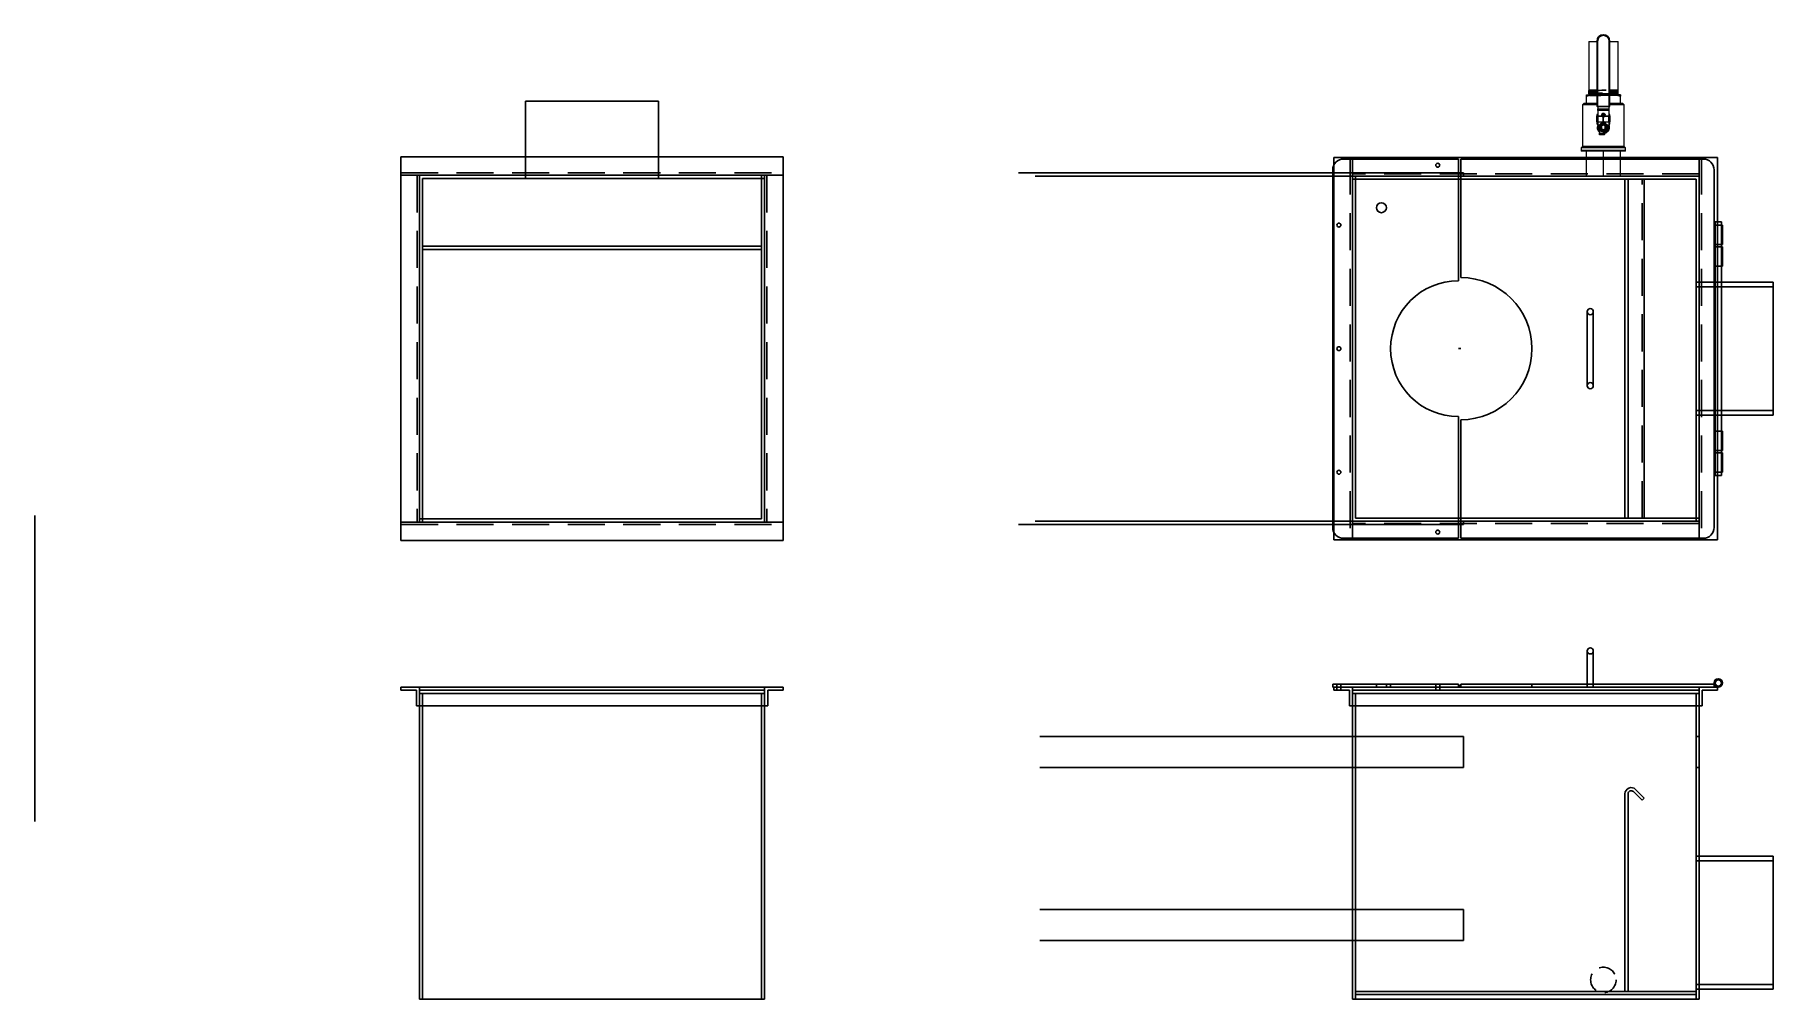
# Model space of a CAD drawing. Extents: x -1889 to 6398, y -470 to 1122.
# Drawn here: x -1888.7 to -1748, y -224 to -146 of the extents above; entities that cross this region are included whole.
import ezdxf

# ---------------------------------------------------------------- set-up
doc = ezdxf.new("R2010")
doc.units = 0
doc.header["$LTSCALE"] = 12
doc.header["$MEASUREMENT"] = 0
doc.linetypes.add('HIDDEN', pattern=[0.375, 0.25, -0.125])
doc.linetypes.add('HIDDEN2', pattern=[0.1875, 0.125, -0.0625])
doc.layers.get('0').update_dxf_attribs({"linetype": 'CONTINUOUS'})
for name, color, linetype in [('1.25x1.25x.25', 34, 'CONTINUOUS'), ('10 PIPE', 7, 'CONTINUOUS'), ('COVER', 3, 'CONTINUOUS'), ('HANDLE', 2, 'CONTINUOUS')]:
    doc.layers.add(name, color=color, linetype=linetype)
doc.layers.add('AM_0', color=7, linetype='CONTINUOUS', lineweight=30)

# ---------------------------------------------------------------- blocks, each defined once
blk = doc.blocks.new('A$C113ee0c6')
at = {"layer": 'COVER'}
for p, q in [((0, 15.34375), (0, 5.5)), ((9.3125, 15.34375), (0, 15.34375)), ((10.1875, -14.46875), (10.1875, 14.46875)), ((0, -5.5), (0, -15.34375)), ((0, -15.34375), (9.3125, -15.34375))]:
    blk.add_line(p, q, dxfattribs=at)
for centre, radius in [((1.6875, 14.84375), 0.15625), ((9.6875, 10), 0.15625), ((9.6875, 0), 0.15625), ((9.6875, -10), 0.15625), ((6.25, -11.40625), 0.40625), ((1.6875, -14.84375), 0.15625)]:
    blk.add_circle(centre, radius, dxfattribs=at)
for centre, radius, start, end in [((9.3125, 14.46875), 0.875, 0, 90), ((0, 0), 5.5, 270, 90), ((9.3125, -14.46875), 0.875, 270, 0)]:
    blk.add_arc(centre, radius, start, end, dxfattribs=at)
blk = doc.blocks.new('A$Ca7ce4bcd')
at = {"layer": 'COVER'}
for p, q in [((-20.5, 14.46875), (-20.5, -14.46875)), ((0, 15.34375), (-19.625, 15.34375)), ((0, 5.75), (0, 15.34375)), ((0, -15.34375), (0, -5.75)), ((-19.625, -15.34375), (0, -15.34375))]:
    blk.add_line(p, q, dxfattribs=at)
for centre, radius, start, end in [((-19.625, 14.46875), 0.875, 90, 180), ((0, 0), 5.75, 90, 270), ((-19.625, -14.46875), 0.875, 180, 270)]:
    blk.add_arc(centre, radius, start, end, dxfattribs=at)

msp = doc.modelspace()

# ---------------------------------------------------------------- linework, layer by layer
for radius in [0.34375, 0.25]:
    msp.add_circle((-1752.44423, -198.40076), radius)
at = {"layer": '1.25x1.25x.25'}
for p, q in [((-1859.07456, -155.82077), (-1828.13706, -155.82077)), ((-1859.07456, -157.32077), (-1859.07456, -155.82077)), ((-1828.13706, -157.32077), (-1828.13706, -155.82077)), ((-1783.5562, -155.88327), (-1783.5562, -186.82077)), ((-1782.0562, -155.88327), (-1783.5562, -155.88327)), ((-1782.0562, -155.88327), (-1782.0562, -186.82077)), ((-1753.9937, -155.88327), (-1782.0562, -155.88327)), ((-1753.9937, -155.88327), (-1753.9937, -186.82077)), ((-1753.9937, -155.88327), (-1752.4937, -155.88327)), ((-1752.4937, -155.88327), (-1752.4937, -186.82077)), ((-1859.07456, -157.32077), (-1828.13706, -157.32077)), ((-1859.07456, -157.32077), (-1859.07456, -185.38327)), ((-1857.57456, -157.32077), (-1857.57456, -185.38327)), ((-1829.63706, -157.32077), (-1829.63706, -185.38327)), ((-1828.13706, -157.32077), (-1829.63706, -157.32077)), ((-1828.13706, -157.32077), (-1828.13706, -185.38327)), ((-1753.9937, -157.38327), (-1782.0562, -157.38327)), ((-1859.07456, -185.38327), (-1828.13706, -185.38327)), ((-1859.07456, -185.38327), (-1859.07456, -186.88327)), ((-1828.13706, -185.38327), (-1829.63706, -185.38327)), ((-1828.13706, -185.38327), (-1828.13706, -186.88327)), ((-1753.9937, -185.32077), (-1782.0562, -185.32077)), ((-1782.0562, -186.82077), (-1782.0562, -185.32077)), ((-1753.9937, -186.82077), (-1753.9937, -185.32077)), ((-1859.07456, -186.88327), (-1828.13706, -186.88327)), ((-1782.0562, -186.82077), (-1783.5562, -186.82077)), ((-1753.9937, -186.82077), (-1782.0562, -186.82077)), ((-1753.9937, -186.82077), (-1752.4937, -186.82077)), ((-1859.07456, -198.74451), (-1857.57456, -198.74451)), ((-1859.07456, -198.99451), (-1859.07456, -198.74451)), ((-1859.07456, -198.74451), (-1828.13706, -198.74451)), ((-1857.82456, -198.99451), (-1859.07456, -198.99451)), ((-1857.82456, -200.24451), (-1857.82456, -198.99451)), ((-1857.57456, -198.74451), (-1857.57456, -200.24451)), ((-1857.57456, -198.99451), (-1829.63706, -198.99451)), ((-1828.13706, -198.74451), (-1829.63706, -198.74451)), ((-1829.63706, -198.74451), (-1829.63706, -200.24451)), ((-1829.38706, -200.24451), (-1829.38706, -198.99451)), ((-1829.38706, -198.99451), (-1828.13706, -198.99451)), ((-1828.13706, -198.99451), (-1828.13706, -198.74451)), ((-1783.5562, -198.74451), (-1782.0562, -198.74451)), ((-1783.5562, -198.99451), (-1783.5562, -198.74451)), ((-1783.5562, -198.74451), (-1752.4937, -198.74451)), ((-1782.3062, -198.99451), (-1783.5562, -198.99451)), ((-1783.3062, -198.74451), (-1783.3062, -198.99451)), ((-1782.9937, -198.74451), (-1782.9937, -198.99451)), ((-1782.3062, -200.24451), (-1782.3062, -198.99451)), ((-1782.0562, -198.74451), (-1782.0562, -200.24451)), ((-1782.0562, -198.99451), (-1753.9937, -198.99451)), ((-1775.3062, -198.74451), (-1775.3062, -198.99451)), ((-1774.9937, -198.74451), (-1774.9937, -198.99451)), ((-1752.4937, -198.74451), (-1753.9937, -198.74451)), ((-1753.9937, -198.74451), (-1753.9937, -200.24451)), ((-1753.7437, -200.24451), (-1753.7437, -198.99451)), ((-1753.7437, -198.99451), (-1752.4937, -198.99451)), ((-1752.4937, -198.99451), (-1752.4937, -198.74451)), ((-1857.57456, -200.24451), (-1857.82456, -200.24451)), ((-1857.57456, -200.24451), (-1829.63706, -200.24451)), ((-1829.63706, -200.24451), (-1829.38706, -200.24451)), ((-1782.0562, -200.24451), (-1782.3062, -200.24451)), ((-1782.0562, -200.24451), (-1753.9937, -200.24451)), ((-1753.9937, -200.24451), (-1753.7437, -200.24451))]:
    msp.add_line(p, q, dxfattribs=at)
at = {"layer": '1.25x1.25x.25', "linetype": 'HIDDEN'}
for p, q in [((-1782.2437, -155.88327), (-1782.2437, -186.82077)), ((-1753.8062, -155.88327), (-1753.8062, -186.82077)), ((-1859.07456, -157.13327), (-1828.13706, -157.13327)), ((-1857.76206, -157.32077), (-1857.76206, -185.38327)), ((-1829.44956, -157.32077), (-1829.44956, -185.38327)), ((-1753.9937, -157.19577), (-1782.0562, -157.19577)), ((-1859.07456, -185.57077), (-1828.13706, -185.57077)), ((-1753.9937, -185.50827), (-1782.0562, -185.50827))]:
    msp.add_line(p, q, dxfattribs=at)
at = {"layer": '10 PIPE'}
for p, q in [((-1848.98081, -151.32077), (-1838.23081, -151.32077)), ((-1848.98081, -157.57077), (-1848.98081, -151.32077)), ((-1838.23081, -157.57077), (-1838.23081, -151.32077)), ((-1754.2437, -165.97702), (-1747.9937, -165.97702)), ((-1747.9937, -165.97702), (-1747.9937, -176.72702)), ((-1754.2437, -166.35202), (-1747.9937, -166.35202)), ((-1754.2437, -176.35202), (-1747.9937, -176.35202)), ((-1754.2437, -176.72702), (-1747.9937, -176.72702)), ((-1754.2437, -212.43201), (-1747.9937, -212.43201)), ((-1747.9937, -212.43201), (-1747.9937, -223.18201)), ((-1754.2437, -212.80701), (-1747.9937, -212.80701)), ((-1754.2437, -222.80701), (-1747.9937, -222.80701)), ((-1754.2437, -223.18201), (-1747.9937, -223.18201))]:
    msp.add_line(p, q, dxfattribs=at)
at = {"layer": 'AM_0', "lineweight": 18}
for p, q in [((-1762.9312, -146.50227), (-1762.9312, -150.44407)), ((-1762.9312, -146.50227), (-1762.2537, -146.50227)), ((-1762.2137, -146.46277), (-1762.2537, -146.46277)), ((-1762.2537, -151.73327), (-1762.2537, -146.46277)), ((-1762.2137, -146.46277), (-1762.2137, -151.73327)), ((-1761.2737, -146.46277), (-1761.2337, -146.46277)), ((-1761.2737, -151.73327), (-1761.2737, -146.46277)), ((-1761.2337, -146.46277), (-1761.2337, -151.73327)), ((-1761.2337, -146.50227), (-1760.5562, -146.50227)), ((-1760.5562, -150.44407), (-1760.5562, -146.50227)), ((-1762.9312, -150.44407), (-1762.9255, -150.46534)), ((-1762.2537, -150.44407), (-1762.9312, -150.44407)), ((-1762.92223, -150.46345), (-1762.93056, -150.46827)), ((-1762.93044, -150.46844), (-1762.93006, -150.48063)), ((-1762.92981, -150.4808), (-1762.9188, -150.48716)), ((-1762.92915, -150.47998), (-1762.92683, -150.48053)), ((-1762.90375, -150.54128), (-1762.92789, -150.55522)), ((-1762.92773, -150.55528), (-1762.92735, -150.56762)), ((-1762.91969, -150.48702), (-1762.90496, -150.54198)), ((-1762.2537, -150.55193), (-1762.38758, -150.5537)), ((-1762.2537, -150.46495), (-1762.27673, -150.46524)), ((-1760.70647, -150.44407), (-1761.2337, -150.44407)), ((-1761.07368, -150.45049), (-1761.2337, -150.45263)), ((-1761.18575, -150.53896), (-1761.2337, -150.53957)), ((-1760.77454, -150.44558), (-1760.71128, -150.4442)), ((-1760.71128, -150.4442), (-1760.70647, -150.44407)), ((-1760.5562, -150.44407), (-1760.70647, -150.44407)), ((-1760.593, -150.58143), (-1760.58136, -150.53797)), ((-1760.58449, -150.53905), (-1760.55893, -150.52428)), ((-1760.55819, -150.51173), (-1760.57446, -150.50233)), ((-1760.57244, -150.5047), (-1760.5562, -150.44407)), ((-1760.56012, -150.52401), (-1760.55882, -150.52421)), ((-1760.55869, -150.52405), (-1760.55831, -150.51193)), ((-1763.33141, -151.51044), (-1763.4399, -151.61892)), ((-1763.4399, -151.61892), (-1763.4399, -155.00575)), ((-1762.2537, -151.61892), (-1763.4399, -151.61892)), ((-1763.1187, -151.51044), (-1763.33141, -151.51044)), ((-1763.1187, -150.93058), (-1763.1187, -150.80777)), ((-1763.1187, -150.80777), (-1762.4312, -150.80777)), ((-1763.1187, -151.51044), (-1763.1187, -150.93058)), ((-1762.2537, -151.51044), (-1763.1187, -151.51044)), ((-1762.92502, -150.64234), (-1762.92465, -150.65442)), ((-1762.92231, -150.72932), (-1762.92193, -150.74153)), ((-1762.9193, -150.74047), (-1762.91757, -150.7414)), ((-1762.89269, -150.58779), (-1762.88415, -150.61965)), ((-1762.86812, -150.68705), (-1762.86812, -150.69777)), ((-1762.86544, -150.77399), (-1762.86544, -150.78472)), ((-1762.7132, -150.67969), (-1762.65565, -150.6784)), ((-1762.4312, -150.80777), (-1762.2537, -150.80777)), ((-1762.2137, -151.73327), (-1762.2537, -151.73327)), ((-1762.2137, -151.73327), (-1761.2737, -151.73327)), ((-1762.2137, -151.77327), (-1762.2137, -151.73327)), ((-1761.2737, -151.77327), (-1762.2137, -151.77327)), ((-1762.1937, -151.77327), (-1762.1937, -151.94043)), ((-1762.1937, -151.94043), (-1761.2937, -151.94043)), ((-1762.1937, -152.08185), (-1762.1937, -151.94043)), ((-1761.2937, -151.77327), (-1761.2937, -151.94043)), ((-1761.2937, -151.94043), (-1761.2937, -152.08185)), ((-1761.2337, -151.73327), (-1761.2737, -151.73327)), ((-1761.2737, -151.77327), (-1761.2737, -151.73327)), ((-1761.16107, -150.79945), (-1761.2337, -150.80039)), ((-1761.2337, -150.80777), (-1761.0562, -150.80777)), ((-1760.3687, -151.51044), (-1761.2337, -151.51044)), ((-1760.0475, -151.61892), (-1761.2337, -151.61892)), ((-1760.3687, -150.80777), (-1761.0562, -150.80777)), ((-1760.62062, -150.74139), (-1760.62062, -150.73067)), ((-1760.61339, -150.65751), (-1760.60834, -150.63866)), ((-1760.56617, -150.61125), (-1760.57054, -150.61268)), ((-1760.56681, -150.78492), (-1760.56643, -150.77271)), ((-1760.5641, -150.69805), (-1760.56372, -150.68578)), ((-1760.5614, -150.61109), (-1760.56102, -150.59889)), ((-1760.3687, -150.80777), (-1760.3687, -150.93058)), ((-1760.3687, -151.51044), (-1760.3687, -150.93058)), ((-1760.15598, -151.51044), (-1760.3687, -151.51044)), ((-1760.0475, -151.61892), (-1760.15598, -151.51044)), ((-1760.0475, -155.00575), (-1760.0475, -151.61892)), ((-1762.2737, -152.43534), (-1762.2737, -152.5093)), ((-1762.2737, -152.97195), (-1762.2737, -152.5093)), ((-1762.2437, -153.18277), (-1762.2437, -153.01611)), ((-1762.2437, -153.18277), (-1762.2337, -153.18277)), ((-1762.2337, -153.02094), (-1762.2337, -153.18277)), ((-1762.2337, -153.18277), (-1762.2337, -153.19277)), ((-1762.2337, -153.18277), (-1762.1937, -153.18277)), ((-1762.1937, -153.19277), (-1762.2337, -153.19277)), ((-1761.2937, -152.08185), (-1762.1937, -152.08185)), ((-1762.1937, -152.08185), (-1762.1937, -152.5093)), ((-1762.1937, -152.5093), (-1761.8437, -152.5093)), ((-1761.8437, -152.56587), (-1762.1937, -152.56587)), ((-1762.1937, -152.56587), (-1762.1937, -153.02852)), ((-1762.1937, -153.02852), (-1762.1937, -153.44277)), ((-1761.8437, -153.02852), (-1762.1937, -153.02852)), ((-1762.0877, -153.24416), (-1761.9157, -153.14486)), ((-1762.0877, -153.44277), (-1762.0877, -153.24416)), ((-1761.9157, -153.14486), (-1761.7437, -153.04555)), ((-1761.61816, -152.37877), (-1761.86923, -152.37877)), ((-1761.8687, -153.26295), (-1761.8687, -153.29206)), ((-1761.8687, -153.59348), (-1761.8687, -153.29206)), ((-1761.8437, -152.56587), (-1761.8437, -152.5093)), ((-1761.70615, -153.00731), (-1761.78125, -153.00731)), ((-1761.7637, -152.56587), (-1761.7637, -152.62244)), ((-1761.7637, -152.97195), (-1761.7637, -152.62244)), ((-1761.7637, -152.97195), (-1761.7237, -152.97195)), ((-1761.7437, -153.04555), (-1761.5717, -153.14486)), ((-1761.7237, -152.62244), (-1761.7237, -152.56587)), ((-1761.7237, -152.97195), (-1761.7237, -152.62244)), ((-1761.6437, -152.5093), (-1761.6437, -152.56587)), ((-1761.6437, -152.5093), (-1761.2937, -152.5093)), ((-1761.2937, -152.56587), (-1761.6437, -152.56587)), ((-1761.2937, -153.02852), (-1761.6437, -153.02852)), ((-1761.6187, -153.29206), (-1761.6187, -153.26295)), ((-1761.6187, -153.29206), (-1761.6187, -153.59348)), ((-1761.5717, -153.14486), (-1761.3997, -153.24416)), ((-1761.3997, -153.24416), (-1761.3997, -153.44277)), ((-1761.2937, -152.08185), (-1761.2937, -152.5093)), ((-1761.2937, -153.02852), (-1761.2937, -152.56587)), ((-1761.2937, -153.02852), (-1761.2937, -153.44277)), ((-1761.2937, -153.18277), (-1761.2537, -153.18277)), ((-1761.2537, -153.19277), (-1761.2937, -153.19277)), ((-1761.2537, -153.18277), (-1761.2537, -153.02094)), ((-1761.2437, -153.18277), (-1761.2537, -153.18277)), ((-1761.2537, -153.19277), (-1761.2537, -153.18277)), ((-1761.2437, -153.01611), (-1761.2437, -153.18277)), ((-1761.2137, -152.5093), (-1761.2137, -152.43534)), ((-1761.2137, -152.5093), (-1761.2137, -152.97195)), ((-1762.0877, -153.64138), (-1762.0877, -153.44277)), ((-1761.9157, -153.74068), (-1762.0877, -153.64138)), ((-1762.0437, -153.77818), (-1762.0437, -153.92187)), ((-1762.0437, -153.92187), (-1761.7437, -153.92187)), ((-1762.0437, -154.04687), (-1762.0437, -153.92187)), ((-1761.7437, -154.04687), (-1762.0437, -154.04687)), ((-1761.7437, -153.83999), (-1761.9157, -153.74068)), ((-1761.8687, -153.59348), (-1761.8687, -153.62259)), ((-1761.5717, -153.74068), (-1761.7437, -153.83999)), ((-1761.7437, -153.92187), (-1761.7437, -153.89277)), ((-1761.7437, -153.92187), (-1761.7437, -154.04687)), ((-1761.7437, -154.01227), (-1761.7337, -154.01227)), ((-1761.7337, -153.90266), (-1761.73391, -153.89266)), ((-1761.7337, -153.90266), (-1761.7337, -154.01227)), ((-1761.7337, -154.02227), (-1761.7337, -154.01227)), ((-1761.7337, -154.01227), (-1761.65209, -154.01227)), ((-1761.65209, -154.02227), (-1761.7337, -154.02227)), ((-1761.65209, -154.01227), (-1761.63027, -153.88857)), ((-1761.65209, -154.01227), (-1761.64224, -154.01401)), ((-1761.65209, -154.02227), (-1761.65209, -154.01227)), ((-1761.61876, -153.88084), (-1761.64224, -154.01401)), ((-1761.63027, -153.88857), (-1761.63274, -153.87888)), ((-1761.6187, -153.62259), (-1761.6187, -153.59348)), ((-1761.3997, -153.64138), (-1761.5717, -153.74068)), ((-1761.3997, -153.44277), (-1761.3997, -153.64138)), ((-1763.54838, -155.30988), (-1763.54838, -155.3751)), ((-1759.93901, -155.30988), (-1763.54838, -155.30988)), ((-1759.93901, -155.3751), (-1763.54838, -155.3751)), ((-1763.4399, -155.00575), (-1763.54638, -155.11223)), ((-1763.54638, -155.11223), (-1763.54638, -155.30988)), ((-1759.94101, -155.11223), (-1763.54638, -155.11223)), ((-1760.0475, -155.00575), (-1763.4399, -155.00575)), ((-1763.1187, -157.38327), (-1763.1187, -155.3751)), ((-1761.7437, -157.38327), (-1761.7437, -155.3751)), ((-1760.3687, -157.38327), (-1760.3687, -155.3751)), ((-1759.94101, -155.11223), (-1760.0475, -155.00575)), ((-1759.94101, -155.30988), (-1759.94101, -155.11223)), ((-1759.93901, -155.3751), (-1759.93901, -155.30988))]:
    msp.add_line(p, q, dxfattribs=at)
at = {"layer": 'AM_0', "flags": 128}
for points in [[(-1762.83898, -150.47507), (-1762.90228, -150.47752), (-1762.92915, -150.47998)], [(-1762.92709, -150.56777), (-1762.89885, -150.58408), (-1762.89037, -150.58897)], [(-1762.92588, -150.555), (-1762.92078, -150.46655), (-1762.87953, -150.46427), (-1762.8044, -150.46188), (-1762.70167, -150.4596), (-1762.5684, -150.45721), (-1762.41576, -150.45493), (-1762.2537, -150.53973)], [(-1762.92299, -150.64196), (-1762.91116, -150.55297), (-1762.8605, -150.55059), (-1762.78, -150.5483), (-1762.66734, -150.54593), (-1762.53197, -150.54363), (-1762.37, -150.54126), (-1762.2537, -150.6267)], [(-1762.87953, -150.56353), (-1762.9205, -150.56599), (-1762.92291, -150.56749)], [(-1762.89136, -150.58743), (-1762.89269, -150.58716), (-1762.87344, -150.58441), (-1762.82312, -150.58175), (-1762.74031, -150.57899), (-1762.6318, -150.57634), (-1762.4946, -150.57357), (-1762.33998, -150.57092), (-1762.2537, -150.56957)], [(-1762.69281, -150.55862), (-1762.80283, -150.56108), (-1762.87953, -150.56353)], [(-1762.61208, -150.47015), (-1762.74118, -150.47258), (-1762.83898, -150.47507)], [(-1762.38758, -150.5537), (-1762.55293, -150.55616), (-1762.69281, -150.55862)], [(-1762.27673, -150.46524), (-1762.45561, -150.46769), (-1762.61208, -150.47015)], [(-1762.2537, -150.45274), (-1762.23937, -150.45255), (-1762.05401, -150.45025), (-1761.85437, -150.44789), (-1761.6919, -150.44598), (-1761.52728, -150.44407)], [(-1761.2337, -150.61431), (-1761.22307, -150.52726), (-1761.05405, -150.52494), (-1760.90001, -150.5226), (-1760.77386, -150.52027), (-1760.67199, -150.51793), (-1760.60294, -150.5156), (-1760.56474, -150.51326), (-1760.56506, -150.59876)], [(-1760.85712, -150.53404), (-1761.00991, -150.5365), (-1761.18575, -150.53896)], [(-1760.77454, -150.44558), (-1760.91103, -150.44803), (-1761.07368, -150.45049)], [(-1760.63906, -150.52913), (-1760.73219, -150.53159), (-1760.85712, -150.53404)], [(-1760.55882, -150.52421), (-1760.58066, -150.52667), (-1760.63906, -150.52913)], [(-1762.8824, -150.61748), (-1762.89787, -150.62642), (-1762.92515, -150.64217)], [(-1762.90639, -150.652), (-1762.92465, -150.65443), (-1762.92262, -150.6547)], [(-1762.92435, -150.65472), (-1762.89611, -150.67103), (-1762.86812, -150.68719)], [(-1762.91909, -150.72891), (-1762.92403, -150.64168), (-1762.89854, -150.6393), (-1762.84144, -150.637), (-1762.75109, -150.63464), (-1762.63507, -150.63233), (-1762.49004, -150.62997), (-1762.32815, -150.62766), (-1762.2537, -150.71368)], [(-1762.86786, -150.69761), (-1762.89513, -150.71337), (-1762.92241, -150.72912)], [(-1762.92168, -150.74167), (-1762.89343, -150.75798), (-1762.86544, -150.77415)], [(-1762.86518, -150.78457), (-1762.89246, -150.80032), (-1762.91974, -150.81608)], [(-1762.81854, -150.73555), (-1762.8869, -150.73801), (-1762.9193, -150.74047)], [(-1762.76189, -150.64709), (-1762.85156, -150.64954), (-1762.90639, -150.652)], [(-1762.2537, -150.60526), (-1762.29903, -150.60579), (-1762.46106, -150.60789), (-1762.59826, -150.60992), (-1762.7147, -150.61201), (-1762.8005, -150.61404), (-1762.85825, -150.61612), (-1762.88307, -150.61816), (-1762.8818, -150.61852)], [(-1762.86183, -150.78457), (-1762.85248, -150.86996), (-1762.80842, -150.8675), (-1762.73079, -150.86504), (-1762.62218, -150.86258), (-1762.48586, -150.86013), (-1762.32624, -150.85767), (-1762.14823, -150.85521), (-1761.95751, -150.85275), (-1761.76002, -150.8503), (-1761.56199, -150.84784), (-1761.36967, -150.84538), (-1761.18905, -150.84292), (-1761.02589, -150.84047), (-1760.88523, -150.83801), (-1760.77161, -150.83555), (-1760.68847, -150.83309), (-1760.63859, -150.83064), (-1760.62337, -150.82818), (-1760.64347, -150.82572), (-1760.69809, -150.82326), (-1760.78568, -150.82081), (-1760.90333, -150.81835), (-1761.04749, -150.81589), (-1761.21352, -150.81344), (-1761.39628, -150.81098), (-1761.58997, -150.80852), (-1761.78852, -150.80606), (-1761.9857, -150.80361), (-1762.17528, -150.80115), (-1762.35134, -150.79869), (-1762.50827, -150.79623), (-1762.64124, -150.79378), (-1762.74593, -150.79132), (-1762.81919, -150.78886), (-1762.85855, -150.7864), (-1762.86295, -150.78395), (-1762.83206, -150.78149), (-1762.76702, -150.77903), (-1762.66971, -150.77657), (-1762.54334, -150.77412), (-1762.39174, -150.77166), (-1762.2198, -150.7692), (-1762.03281, -150.76674), (-1761.83674, -150.76429), (-1761.6377, -150.76183), (-1761.44196, -150.75937), (-1761.25571, -150.75691), (-1761.08474, -150.75446), (-1760.93452, -150.752), (-1760.80966, -150.74954), (-1760.71424, -150.74708), (-1760.65109, -150.74463), (-1760.62239, -150.74217), (-1760.62886, -150.73971), (-1760.67047, -150.73726), (-1760.74576, -150.7348), (-1760.85252, -150.73234), (-1760.98725, -150.72988), (-1761.14585, -150.72743), (-1761.32323, -150.72497), (-1761.51388, -150.72251), (-1761.71177, -150.72005), (-1761.9107, -150.7176), (-1762.10441, -150.71514), (-1762.28677, -150.71268), (-1762.45213, -150.71022), (-1762.59517, -150.70777), (-1762.71152, -150.70531), (-1762.79737, -150.70285), (-1762.85019, -150.70039), (-1762.86812, -150.69794), (-1762.85078, -150.69548), (-1762.79854, -150.69302), (-1762.7132, -150.69056), (-1762.59728, -150.68811), (-1762.45457, -150.68565), (-1762.28943, -150.68319), (-1762.2537, -150.76969)], [(-1762.86131, -150.77399), (-1762.85248, -150.85909), (-1762.80842, -150.85663), (-1762.73079, -150.85417), (-1762.62218, -150.85171), (-1762.48586, -150.84926), (-1762.32624, -150.8468), (-1762.2537, -150.75882)], [(-1762.58359, -150.73064), (-1762.71637, -150.7331), (-1762.81854, -150.73555)], [(-1762.49026, -150.64217), (-1762.64018, -150.64463), (-1762.76189, -150.64709)], [(-1762.70971, -150.80777), (-1762.61929, -150.71906), (-1762.47661, -150.71673), (-1762.30871, -150.71439), (-1762.2537, -150.80062)], [(-1762.2537, -150.72586), (-1762.42439, -150.72818), (-1762.58359, -150.73064)], [(-1762.2537, -150.6389), (-1762.31685, -150.63971), (-1762.49026, -150.64217)], [(-1762.2537, -150.81667), (-1762.25528, -150.81645), (-1762.4312, -150.80777)], [(-1760.59668, -150.58045), (-1760.59528, -150.58122), (-1760.62381, -150.58326), (-1760.68544, -150.58534), (-1760.7628, -150.58715), (-1760.86357, -150.58895), (-1760.98122, -150.59076), (-1761.11836, -150.59258), (-1761.2337, -150.59397)], [(-1761.2337, -150.70125), (-1761.18239, -150.61364), (-1761.0134, -150.6113), (-1760.86954, -150.60898), (-1760.7467, -150.60663), (-1760.65517, -150.60431), (-1760.59233, -150.60196), (-1760.56346, -150.59964), (-1760.5654, -150.68573)], [(-1760.94985, -150.62251), (-1761.11704, -150.62497), (-1761.2337, -150.6265)], [(-1761.2337, -150.65565), (-1761.18212, -150.65483), (-1761.02705, -150.65218), (-1760.88801, -150.64942), (-1760.77651, -150.64676), (-1760.68952, -150.644), (-1760.63425, -150.64134), (-1760.60924, -150.63859), (-1760.61102, -150.63794)], [(-1760.61487, -150.65711), (-1760.61353, -150.65734), (-1760.63313, -150.65936), (-1760.68533, -150.66146), (-1760.76874, -150.66354), (-1760.88477, -150.66572), (-1761.023, -150.6678), (-1761.18771, -150.66999), (-1761.2337, -150.67053)], [(-1761.2337, -150.7882), (-1761.1379, -150.70001), (-1760.97871, -150.69768), (-1760.83695, -150.69534), (-1760.7245, -150.69302), (-1760.63815, -150.69067), (-1760.58514, -150.68835), (-1760.56395, -150.686), (-1760.56707, -150.77269)], [(-1761.05159, -150.71098), (-1761.23113, -150.71344), (-1761.2337, -150.71347)], [(-1761.2337, -150.74573), (-1761.08474, -150.74359), (-1760.93452, -150.74113), (-1760.80966, -150.73867), (-1760.71424, -150.73622), (-1760.65109, -150.73376), (-1760.62239, -150.7313), (-1760.62366, -150.73082)], [(-1761.0562, -150.80777), (-1761.1051, -150.80844), (-1761.2337, -150.81769)], [(-1760.84194, -150.79453), (-1760.98966, -150.79699), (-1761.16107, -150.79945)], [(-1760.76268, -150.70606), (-1760.89378, -150.70852), (-1761.05159, -150.71098)], [(-1760.69477, -150.6176), (-1760.8076, -150.62005), (-1760.94985, -150.62251)], [(-1760.63527, -150.78962), (-1760.72256, -150.79207), (-1760.84194, -150.79453)], [(-1760.59614, -150.70115), (-1760.66242, -150.70361), (-1760.76268, -150.70606)], [(-1760.57054, -150.61268), (-1760.61491, -150.61514), (-1760.69477, -150.6176)], [(-1760.56982, -150.78515), (-1760.58283, -150.78716), (-1760.63527, -150.78962)], [(-1760.62354, -150.81777), (-1760.5953, -150.80146), (-1760.56705, -150.78515)], [(-1760.62087, -150.73082), (-1760.59263, -150.71451), (-1760.56438, -150.69819)], [(-1760.5663, -150.77261), (-1760.59358, -150.75686), (-1760.62062, -150.74124)], [(-1760.5636, -150.68565), (-1760.59088, -150.6699), (-1760.61524, -150.65584)], [(-1760.60969, -150.63897), (-1760.58992, -150.62756), (-1760.56168, -150.61124)], [(-1760.56734, -150.69819), (-1760.56595, -150.69869), (-1760.59614, -150.70115)], [(-1760.56087, -150.59869), (-1760.58815, -150.58294), (-1760.59609, -150.57835)], [(-1762.0437, -153.81615), (-1762.09981, -153.77023), (-1762.14819, -153.70482), (-1762.1861, -153.62997), (-1762.21039, -153.55187), (-1762.22176, -153.46818), (-1762.20428, -153.3092), (-1762.1937, -153.28605)], [(-1761.7437, -152.5093), (-1761.69872, -152.50399), (-1761.65863, -152.48865), (-1761.62775, -152.46493), (-1761.60943, -152.43541), (-1761.60567, -152.40328), (-1761.61686, -152.37202), (-1761.6418, -152.34504), (-1761.67778, -152.32523), (-1761.7209, -152.31477), (-1761.76649, -152.31477), (-1761.80961, -152.32523), (-1761.84559, -152.34504), (-1761.87053, -152.37202), (-1761.88172, -152.40328), (-1761.87796, -152.43541), (-1761.85964, -152.46493), (-1761.82876, -152.48865), (-1761.78867, -152.50399), (-1761.7437, -152.5093)], [(-1761.2937, -153.27917), (-1761.27481, -153.34402), (-1761.26534, -153.42393), (-1761.26908, -153.50672), (-1761.31351, -153.65773), (-1761.40375, -153.78777), (-1761.46431, -153.84066), (-1761.53511, -153.88381), (-1761.6242, -153.91169)]]:
    msp.add_lwpolyline(points, dxfattribs=at)
at = {"layer": 'AM_0'}
msp.add_circle((-1761.7437, -153.44277), 0.25471, dxfattribs=at)
for centre, radius, start, end in [((-1761.7437, -146.46277), 0.51, 360, 180), ((-1761.7437, -146.46277), 0.47, 360, 180), ((-1762.34911, -162.25346), 11.80212, 89.5367981, 92.7784644), ((-1762.26368, -162.31285), 11.84449, 89.951703, 93.1639966), ((-1762.3056, -163.81309), 13.28469, 89.7761304, 92.5791946), ((-1761.91372, -100.1193), 50.33926, 270.7740218, 271.3687328), ((-1761.24424, -138.22461), 12.33024, 270.0489812, 273.0622942), ((-1761.10762, -133.87877), 16.57016, 271.1517708, 271.3872192), ((-1762.41411, -152.88916), 2.08146, 90.4703091, 109.7858489), ((-1761.50461, -200.60836), 49.94323, 90.8593966, 91.320615), ((-1761.85686, -487.68927), 337.01182, 90.0674663, 90.1358038), ((-1758.39668, -432.98809), 282.33172, 90.6919123, 90.7827578), ((-1762.2137, -151.73327), 0.04, 180, 270), ((-1761.2737, -151.73327), 0.04, 270, 360), ((-1761.08802, -152.97165), 2.16411, 70.5863426, 89.1574994), ((-1762.2037, -152.44948), 0.07141, 81.950533, 168.5782463), ((-1762.2037, -152.49516), 0.07141, 191.4217537, 278.049467), ((-1762.2037, -152.95781), 0.07141, 191.4217537, 278.049467), ((-1762.2337, -153.18277), 0.01, 180, 270), ((-1761.7437, -153.44277), 0.344, 120, 180), ((-1761.7437, -153.44277), 0.219, 124.8043742, 235.1956258), ((-1761.7437, -153.44277), 0.344, 60, 120), ((-1761.75391, -152.29144), 0.14426, 215.0973771, 274.0610196), ((-1761.7437, -153.44277), 0.219, 55.1956258, 124.8043742), ((-1761.7437, -153.44277), 0.1958, 50.3276003, 129.6723997), ((-1761.8337, -152.58001), 0.07141, 11.4217537, 98.049467), ((-1761.8337, -152.63658), 0.07141, 11.4217537, 98.049467), ((-1761.8337, -152.95781), 0.07141, 261.950533, 348.5782463), ((-1761.73348, -152.29144), 0.14426, 265.9389804, 324.9026229), ((-1761.6537, -152.58001), 0.07141, 81.950533, 168.5782463), ((-1761.6537, -152.63658), 0.07141, 81.950533, 168.5782463), ((-1761.6537, -152.95781), 0.07141, 191.4217537, 278.049467), ((-1761.7437, -153.44277), 0.219, 304.8043742, 55.1956258), ((-1761.7437, -153.44277), 0.344, 0, 60), ((-1761.2837, -152.44948), 0.07141, 11.4217537, 98.049467), ((-1761.2837, -152.49516), 0.07141, 261.950533, 348.5782463), ((-1761.2837, -152.95781), 0.07141, 261.950533, 348.5782463), ((-1761.2537, -153.18277), 0.01, 270, 0), ((-1761.7437, -153.44277), 0.45, 180, 228.1896851), ((-1761.7437, -153.44277), 0.344, 180, 240), ((-1761.7437, -153.44277), 0.344, 240, 300), ((-1761.7437, -153.44277), 0.1958, 230.3276003, 309.6723997), ((-1761.7437, -153.44277), 0.219, 235.1956258, 304.8043742), ((-1761.7437, -153.44277), 0.45, 270, 0), ((-1761.7387, -153.78771), 0.11506, 267.5093023, 272.4906977), ((-1761.7337, -154.01227), 0.01, 180, 270), ((-1761.7437, -153.44277), 0.46, 271.2456586, 284.2744859), ((-1761.65209, -154.01227), 0.01, 270, 350), ((-1761.7507, -153.69658), 0.22663, 302.0974557, 305.6037269), ((-1761.60891, -153.88258), 0.01, 107.0383466, 170), ((-1761.7437, -153.44277), 0.344, 300, 0)]:
    msp.add_arc(centre, radius, start, end, dxfattribs=at)
at = {"layer": 'COVER'}
for p, q in [((-1857.57456, -157.32077), (-1829.88706, -157.32077)), ((-1857.57456, -185.13327), (-1857.57456, -157.32077)), ((-1857.32456, -157.57077), (-1829.63706, -157.57077)), ((-1857.32456, -185.38327), (-1857.32456, -157.57077)), ((-1829.88706, -157.32077), (-1829.88706, -185.13327)), ((-1829.63706, -157.57077), (-1829.63706, -185.38327)), ((-1809.096, -157.13327), (-1773.0562, -157.13327)), ((-1773.0562, -157.38327), (-1807.73569, -157.38327)), ((-1781.8062, -157.38327), (-1753.9937, -157.38327)), ((-1781.8062, -185.07077), (-1781.8062, -157.38327)), ((-1773.0562, -157.13327), (-1773.0562, -157.38327)), ((-1773.0562, -157.13327), (-1773.0562, -157.38327)), ((-1753.9937, -157.38327), (-1753.9937, -185.07077)), ((-1782.0562, -185.32077), (-1782.0562, -157.63327)), ((-1782.0562, -157.63327), (-1754.2437, -157.63327)), ((-1759.9937, -157.63327), (-1759.9937, -185.07077)), ((-1759.7437, -157.63327), (-1759.7437, -185.07077)), ((-1758.43304, -185.07077), (-1758.43304, -157.63327)), ((-1754.2437, -157.63327), (-1754.2437, -185.32077)), ((-1752.78798, -162.91452), (-1752.78798, -161.35202)), ((-1752.78798, -161.35202), (-1752.10048, -161.35202)), ((-1752.10048, -161.35202), (-1752.10048, -162.91452)), ((-1857.32456, -163.07077), (-1829.88706, -163.07077)), ((-1752.10048, -162.91452), (-1752.78798, -162.91452)), ((-1752.78798, -164.66452), (-1752.78798, -163.10202)), ((-1752.78798, -163.10202), (-1752.10048, -163.10202)), ((-1752.10048, -163.10202), (-1752.10048, -164.66452)), ((-1857.32456, -163.32077), (-1829.88706, -163.32077)), ((-1752.10048, -164.66452), (-1752.78798, -164.66452)), ((-1773.46245, -171.35202), (-1773.27495, -171.35202)), ((-1752.78798, -178.03952), (-1752.78798, -179.60202)), ((-1752.10048, -178.03952), (-1752.78798, -178.03952)), ((-1752.10048, -179.60202), (-1752.10048, -178.03952)), ((-1752.78798, -179.60202), (-1752.10048, -179.60202)), ((-1752.78798, -179.78952), (-1752.78798, -181.35202)), ((-1752.10048, -179.78952), (-1752.78798, -179.78952)), ((-1752.10048, -181.35202), (-1752.10048, -179.78952)), ((-1752.78798, -181.35202), (-1752.10048, -181.35202)), ((-1888.71459, -184.85742), (-1888.71459, -209.60742)), ((-1829.88706, -185.13327), (-1857.57456, -185.13327)), ((-1829.63706, -185.38327), (-1857.32456, -185.38327)), ((-1809.096, -185.57077), (-1773.0562, -185.57077)), ((-1773.0562, -185.32077), (-1807.73569, -185.32077)), ((-1754.2437, -185.32077), (-1782.0562, -185.32077)), ((-1753.9937, -185.07077), (-1781.8062, -185.07077)), ((-1773.0562, -185.57077), (-1773.0562, -185.32077)), ((-1857.57456, -199.24451), (-1857.57456, -223.99451)), ((-1829.63706, -199.24451), (-1857.57456, -199.24451)), ((-1857.32456, -199.24451), (-1857.32456, -223.99451)), ((-1829.88706, -223.99451), (-1829.88706, -199.24451)), ((-1829.63706, -223.99451), (-1829.63706, -199.24451)), ((-1783.64995, -198.49451), (-1783.64995, -198.74451)), ((-1783.64995, -198.49451), (-1773.46245, -198.49451)), ((-1783.64995, -198.74451), (-1773.46245, -198.74451)), ((-1783.3062, -198.49451), (-1783.3062, -198.74451)), ((-1782.9937, -198.49451), (-1782.9937, -198.74451)), ((-1782.0562, -199.24451), (-1782.0562, -223.99451)), ((-1753.9937, -199.24451), (-1782.0562, -199.24451)), ((-1781.8062, -199.24451), (-1781.8062, -223.99451)), ((-1780.1187, -198.49451), (-1780.1187, -198.74451)), ((-1779.3062, -198.49451), (-1779.3062, -198.74451)), ((-1778.96245, -198.49451), (-1778.96245, -198.74451)), ((-1775.3062, -198.49451), (-1775.3062, -198.74451)), ((-1774.9937, -198.49451), (-1774.9937, -198.74451)), ((-1773.46245, -198.49451), (-1773.46245, -198.74451)), ((-1773.46245, -198.61951), (-1773.27495, -198.61951)), ((-1773.27495, -198.49451), (-1773.27495, -198.74451)), ((-1773.27495, -198.49451), (-1752.77495, -198.49451)), ((-1773.27495, -198.74451), (-1752.77495, -198.74451)), ((-1767.52495, -198.49451), (-1767.52495, -198.74451)), ((-1754.2437, -223.99451), (-1754.2437, -199.24451)), ((-1753.9937, -223.99451), (-1753.9937, -199.24451)), ((-1752.77495, -198.49451), (-1752.77495, -198.74451)), ((-1807.36996, -202.74451), (-1773.0562, -202.74451)), ((-1773.0562, -202.74451), (-1773.0562, -205.24451)), ((-1754.2437, -202.74451), (-1753.9937, -202.74451)), ((-1807.36996, -205.24451), (-1773.0562, -205.24451)), ((-1754.2437, -205.24451), (-1753.9937, -205.24451)), ((-1759.9937, -207.36951), (-1759.9937, -223.36951)), ((-1759.7437, -207.36951), (-1759.7437, -223.36951)), ((-1758.60981, -207.89984), (-1759.31692, -207.19273)), ((-1758.43304, -207.72306), (-1759.14014, -207.01595)), ((-1758.60981, -207.89984), (-1758.43304, -207.72306)), ((-1807.36996, -216.74451), (-1773.0562, -216.74451)), ((-1773.0562, -216.74451), (-1773.0562, -219.24451)), ((-1807.36996, -219.24451), (-1773.0562, -219.24451)), ((-1781.8062, -223.36951), (-1754.2437, -223.36951)), ((-1781.8062, -223.61951), (-1754.2437, -223.61951)), ((-1857.57456, -223.99451), (-1829.63706, -223.99451)), ((-1782.0562, -223.99451), (-1753.9937, -223.99451))]:
    msp.add_line(p, q, dxfattribs=at)
at = {"layer": 'COVER', "linetype": 'HIDDEN'}
msp.add_line((-1758.60981, -185.07077), (-1758.60981, -157.63327), dxfattribs=at)
at = {"layer": 'COVER'}
msp.add_lwpolyline([(-1752.69423, -161.10202), (-1752.19423, -161.10202), (-1752.19423, -181.60202), (-1752.69423, -181.60202)], close=True, dxfattribs=at)
at = {"layer": 'COVER', "linetype": 'HIDDEN2'}
msp.add_circle((-1761.7437, -222.43201), 1.03125, dxfattribs=at)
at = {"layer": 'COVER'}
for radius in [0.5, 0.25]:
    msp.add_arc((-1759.4937, -207.36951), radius, 45, 180, dxfattribs=at)
at = {"layer": 'HANDLE'}
for p, q in [((-1763.0562, -168.35202), (-1763.0562, -174.35202)), ((-1762.5562, -168.35202), (-1762.5562, -174.35202)), ((-1763.0562, -195.80701), (-1763.0562, -198.74451)), ((-1762.5562, -195.80701), (-1762.5562, -198.74451))]:
    msp.add_line(p, q, dxfattribs=at)
for centre in [(-1762.8062, -168.35202), (-1762.8062, -174.35202), (-1762.8062, -195.80701)]:
    msp.add_circle(centre, 0.25, dxfattribs=at)

# ---------------------------------------------------------------- block references
at = {"layer": 'COVER', "rotation": 180}
for name, p in [('A$C113ee0c6', (-1773.46245, -171.35202)), ('A$Ca7ce4bcd', (-1773.27495, -171.35202))]:
    msp.add_blockref(name, p, dxfattribs=at)

doc.saveas('drawing.dxf')
